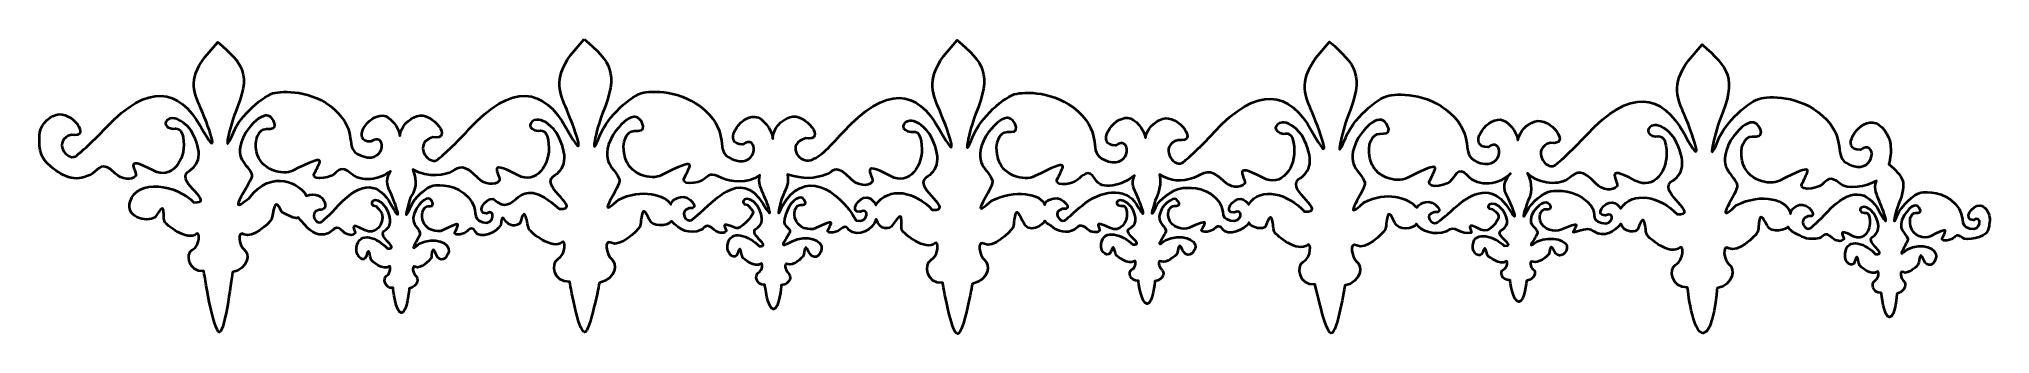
# Model space of a CAD drawing. Header units: centimetres. Extents: x -10 to 8.5, y 10.3 to 13.1.
import ezdxf

# ---------------------------------------------------------------- set-up
doc = ezdxf.new("R2010")
doc.units = ezdxf.units.CM
doc.header["$MEASUREMENT"] = 0
doc.layers.add('Layer 1', color=7, linetype='Continuous')

msp = doc.modelspace()

# ---------------------------------------------------------------- linework, layer by layer
at = {"layer": 'Layer 1', "color": 58, "lineweight": 40}
for points, knots in [([(-4.81832, 13.11992), (-4.81832, 13.11992), (-4.94731, 12.96778), (-4.94731, 12.96778), (-4.94731, 12.96778), (-5.11754, 12.73907), (-5.04335, 12.59422), (-4.98451, 12.45433), (-4.98451, 12.45433), (-4.88385, 12.2142), (-4.78878, 11.9134), (-4.98865, 12.27739), (-4.98865, 12.27739), (-5.19743, 12.65761), (-5.50112, 12.71235), (-5.9089, 12.26664), (-5.9089, 12.26664), (-6.05555, 12.10635), (-6.19395, 11.98658), (-6.21317, 11.97559), (-6.21317, 11.97559), (-6.29837, 11.92689), (-6.43872, 12.13747), (-6.25121, 12.1914), (-6.25121, 12.1914), (-6.04645, 12.15623), (-6.25113, 12.44088), (-6.40086, 12.39149), (-6.40086, 12.39149), (-6.48324, 12.36431), (-6.54931, 12.29297), (-6.56209, 12.20545), (-6.56209, 12.20545), (-6.57136, 12.28581), (-6.65114, 12.38906), (-6.72332, 12.39562), (-6.72332, 12.39562), (-6.86771, 12.40875), (-7.02517, 12.1466), (-6.83742, 12.15005), (-6.83742, 12.15005), (-6.68581, 12.25406), (-6.69167, 11.94444), (-6.9044, 12.00784), (-6.9044, 12.00784), (-7.11255, 12.06988), (-6.94504, 12.20662), (-7.14335, 12.41712), (-7.14335, 12.41712), (-7.34464, 12.63078), (-7.63092, 12.63086), (-7.74031, 12.61225), (-7.74031, 12.61225), (-7.85055, 12.59349), (-8.07596, 12.39218), (-8.13719, 12.23604), (-8.13719, 12.23604), (-8.25026, 11.96045), (-8.16693, 12.30388), (-8.12065, 12.4196), (-8.12065, 12.4196), (-7.96096, 12.79568), (-8.04437, 12.88474), (-8.28436, 13.09015), (-8.28436, 13.09015), (-8.28436, 13.09015), (-8.40839, 12.94711), (-8.40839, 12.94711), (-8.40839, 12.94711), (-8.57289, 12.73128), (-8.50162, 12.59461), (-8.44477, 12.46259), (-8.44477, 12.46259), (-8.34749, 12.23599), (-8.25576, 11.95209), (-8.4489, 12.29558), (-8.4489, 12.29558), (-8.65066, 12.65438), (-8.94369, 12.70627), (-9.33774, 12.28565), (-9.33774, 12.28565), (-9.47945, 12.13439), (-9.61268, 12.02069), (-9.63126, 12.01032), (-9.63126, 12.01032), (-9.71358, 11.96436), (-9.84966, 12.16366), (-9.66846, 12.21455), (-9.66846, 12.21455), (-9.4706, 12.18136), (-9.66847, 12.44968), (-9.81316, 12.40306), (-9.81316, 12.40306), (-9.90025, 12.375), (-9.96842, 12.29794), (-9.97108, 12.20462), (-9.97108, 12.20462), (-9.97534, 12.05559), (-9.96163, 12.00155), (-9.86442, 11.91524), (-9.86442, 11.91524), (-9.7358, 11.80103), (-9.60807, 11.76455), (-9.47085, 11.84744), (-9.47085, 11.84744), (-9.41039, 11.88397), (-9.3845, 11.97902), (-9.25423, 11.84909), (-9.25423, 11.84909), (-9.19359, 11.78861), (-9.09973, 11.78123), (-9.06158, 11.82429), (-9.06158, 11.82429), (-9.03333, 11.85617), (-9.20605, 12.0411), (-8.89208, 11.87555), (-8.89208, 11.87555), (-8.72456, 11.78722), (-8.58906, 11.96603), (-8.60848, 12.15502), (-8.60848, 12.15502), (-8.61841, 12.25176), (-8.6446, 12.2825), (-8.70522, 12.27077), (-8.70522, 12.27077), (-8.87154, 12.2841), (-8.72383, 12.4999), (-8.53654, 12.25341), (-8.53654, 12.25341), (-8.41952, 12.04073), (-8.45394, 11.92838), (-8.5721, 11.86149), (-8.5721, 11.86149), (-8.67674, 11.76052), (-8.29251, 11.56805), (-8.51257, 11.57541), (-8.51257, 11.57541), (-8.66714, 11.74326), (-9.05052, 11.80199), (-9.11465, 11.58458), (-9.11465, 11.58458), (-9.16554, 11.41209), (-8.90882, 11.38097), (-8.87058, 11.44395), (-8.87058, 11.44395), (-8.76379, 11.61983), (-8.81161, 11.4296), (-8.78542, 11.38772), (-8.78542, 11.38772), (-8.77302, 11.3679), (-8.57769, 11.19979), (-8.48445, 11.27858), (-8.48445, 11.27858), (-8.45402, 11.3043), (-8.44481, 11.17106), (-8.5258, 11.12562), (-8.5258, 11.12562), (-8.59053, 11.0893), (-8.56575, 10.91435), (-8.41665, 10.92388), (-8.41665, 10.92388), (-8.41665, 10.92388), (-8.327, 10.34657), (-8.2679, 10.34733), (-8.2679, 10.34733), (-8.21689, 10.34799), (-8.14546, 10.91561), (-8.14546, 10.91561), (-8.14546, 10.91561), (-7.99238, 10.94753), (-7.9772, 11.08911), (-8.03797, 11.13141), (-8.03797, 11.13141), (-8.08208, 11.16211), (-8.10756, 11.31417), (-8.03549, 11.27197), (-8.03549, 11.27197), (-7.96129, 11.22852), (-7.7968, 11.3762), (-7.77669, 11.41584), (-7.77669, 11.41584), (-7.75659, 11.45547), (-7.75651, 11.66828), (-7.67913, 11.48198), (-7.67913, 11.48198), (-7.41335, 11.34063), (-7.61964, 11.53709), (-7.43687, 11.33481), (-7.43687, 11.33481), (-7.36488, 11.26926), (-7.29373, 11.24838), (-7.21693, 11.29595), (-7.21693, 11.29595), (-7.18309, 11.31691), (-7.16831, 11.37134), (-7.09539, 11.29677), (-7.09539, 11.29677), (-7.06145, 11.26207), (-7.00843, 11.25718), (-6.98708, 11.28189), (-6.98708, 11.28189), (-6.97127, 11.30019), (-7.06855, 11.40667), (-6.89282, 11.31166), (-6.89282, 11.31166), (-6.79906, 11.26096), (-6.7001, 11.36849), (-6.73407, 11.47206), (-6.73407, 11.47206), (-6.73963, 11.48902), (-6.78433, 11.54088), (-6.78781, 11.53821), (-6.78781, 11.53821), (-6.88091, 11.54586), (-6.79838, 11.66975), (-6.69356, 11.52828), (-6.69356, 11.52828), (-6.62805, 11.40623), (-6.64727, 11.34177), (-6.7134, 11.30339), (-6.7134, 11.30339), (-6.77197, 11.24544), (-6.55716, 11.13545), (-6.68033, 11.13968), (-6.68033, 11.13968), (-6.76685, 11.23601), (-6.95138, 11.31616), (-6.97137, 11.14712), (-6.97137, 11.14712), (-6.98349, 11.04466), (-6.895, 11.00883), (-6.88042, 11.06361), (-6.88042, 11.06361), (-6.85009, 11.17753), (-6.84795, 11.05622), (-6.83329, 11.03219), (-6.83329, 11.03219), (-6.82635, 11.02081), (-6.7168, 10.92413), (-6.66462, 10.96935), (-6.66462, 10.96935), (-6.64758, 10.98411), (-6.64244, 10.90778), (-6.68777, 10.88171), (-6.68777, 10.88171), (-6.724, 10.86087), (-6.71003, 10.76049), (-6.62658, 10.76595), (-6.62658, 10.76595), (-6.62658, 10.76595), (-6.60131, 10.52864), (-6.54555, 10.53031), (-6.54555, 10.53031), (-6.49197, 10.53192), (-6.47445, 10.76099), (-6.47445, 10.76099), (-6.47445, 10.76099), (-6.38877, 10.77931), (-6.38008, 10.86074), (-6.41409, 10.88502), (-6.41409, 10.88502), (-6.43878, 10.90264), (-6.4536, 10.98943), (-6.41326, 10.96522), (-6.41326, 10.96522), (-6.37173, 10.94028), (-6.27899, 11.02516), (-6.26774, 11.0479), (-6.26774, 11.0479), (-6.25649, 11.07064), (-6.26227, 11.18955), (-6.21896, 11.08263), (-6.21896, 11.08263), (-6.18559, 11.00024), (-6.11357, 11.03369), (-6.0999, 11.11157), (-6.0999, 11.11157), (-6.0856, 11.193), (-6.23642, 11.25862), (-6.37688, 11.18515), (-6.37688, 11.18515), (-6.50801, 11.06596), (-6.36263, 11.25511), (-6.37192, 11.28933), (-6.37192, 11.28933), (-6.3886, 11.35076), (-6.4828, 11.37213), (-6.40582, 11.51671), (-6.40582, 11.51671), (-6.3408, 11.6128), (-6.2747, 11.64653), (-6.24955, 11.56301), (-6.24955, 11.56301), (-6.24955, 11.53885), (-6.26611, 11.53821), (-6.2942, 11.53821), (-6.2942, 11.53821), (-6.33652, 11.53821), (-6.36122, 11.48089), (-6.34712, 11.41418), (-6.34712, 11.41418), (-6.32511, 11.3101), (-6.20607, 11.28588), (-6.15612, 11.31166), (-6.15612, 11.31166), (-5.96438, 11.41059), (-6.01215, 11.36103), (-6.03375, 11.31), (-6.03375, 11.31), (-6.07738, 11.25365), (-5.96875, 11.26684), (-5.93701, 11.29264), (-5.93701, 11.29264), (-5.91435, 11.31107), (-5.88029, 11.35759), (-5.84772, 11.29677), (-5.84772, 11.29677), (-5.80536, 11.2177), (-5.63838, 11.29529), (-5.60711, 11.36292), (-5.60711, 11.36292), (-5.58683, 11.54032), (-5.5759, 11.28993), (-5.42604, 11.37449), (-5.42604, 11.37449), (-5.36996, 11.58484), (-5.36467, 11.36016), (-5.33757, 11.31579), (-5.33757, 11.31579), (-5.32473, 11.29478), (-5.12233, 11.11653), (-5.02585, 11.20004), (-5.02585, 11.20004), (-4.99436, 11.22729), (-4.98504, 11.08613), (-5.06885, 11.03798), (-5.06885, 11.03798), (-5.13584, 10.99949), (-5.10986, 10.81374), (-4.95557, 10.82383), (-4.95557, 10.82383), (-4.95557, 10.82383), (-4.87523, 10.35101), (-4.81501, 10.34758), (-4.81501, 10.34758), (-4.76487, 10.34472), (-4.67528, 10.81474), (-4.67528, 10.81474), (-4.67528, 10.81474), (-4.51687, 10.84856), (-4.50077, 10.99894), (-4.56366, 11.04377), (-4.56366, 11.04377), (-4.60931, 11.0763), (-4.63576, 11.23731), (-4.56118, 11.19259), (-4.56118, 11.19259), (-4.48439, 11.14656), (-4.31409, 11.30273), (-4.29329, 11.34473), (-4.29329, 11.34473), (-4.27249, 11.38673), (-4.28649, 11.60494), (-4.20234, 11.40922), (-4.20234, 11.40922), (-4.17467, 11.34486), (-4.04185, 11.34239), (-3.9915, 11.39682), (-3.9915, 11.39682), (-3.91912, 11.31564), (-3.82039, 11.26768), (-3.71286, 11.31414), (-3.71286, 11.31414), (-3.67831, 11.33464), (-3.66245, 11.38789), (-3.58801, 11.31496), (-3.58801, 11.31496), (-3.55336, 11.28102), (-3.49984, 11.27674), (-3.47804, 11.30091), (-3.47804, 11.30091), (-3.4619, 11.3188), (-3.56505, 11.41385), (-3.3813, 11.32985), (-3.3813, 11.32985), (-3.35447, 11.31758), (-3.22142, 11.43299), (-3.22007, 11.48694), (-3.22007, 11.48694), (-3.21992, 11.49318), (-3.27158, 11.54941), (-3.27464, 11.55143), (-3.27464, 11.55143), (-3.36968, 11.55892), (-3.28575, 11.67987), (-3.17873, 11.54151), (-3.17873, 11.54151), (-3.11186, 11.42213), (-3.13106, 11.35995), (-3.19858, 11.3224), (-3.19858, 11.3224), (-3.25837, 11.26573), (-3.03894, 11.15704), (-3.16468, 11.16117), (-3.16468, 11.16117), (-3.253, 11.25539), (-3.44192, 11.33395), (-3.46233, 11.16862), (-3.46233, 11.16862), (-3.4747, 11.06841), (-3.38462, 11.03401), (-3.36973, 11.08759), (-3.36973, 11.08759), (-3.33876, 11.19901), (-3.33591, 11.07967), (-3.32095, 11.05617), (-3.32095, 11.05617), (-3.31386, 11.04504), (-3.20224, 10.95075), (-3.14897, 10.99498), (-3.14897, 10.99498), (-3.13158, 11.00942), (-3.12584, 10.9345), (-3.17212, 10.90899), (-3.17212, 10.90899), (-3.2091, 10.88861), (-3.1953, 10.79037), (-3.11011, 10.79572), (-3.11011, 10.79572), (-3.11011, 10.79572), (-3.08435, 10.5634), (-3.02742, 10.56504), (-3.02742, 10.56504), (-2.97272, 10.56661), (-2.95466, 10.79076), (-2.95466, 10.79076), (-2.95466, 10.79076), (-2.86719, 10.80867), (-2.85014, 10.87708), (-2.89348, 10.9123), (-2.89348, 10.9123), (-2.91717, 10.93156), (-2.933, 11.01453), (-2.89182, 10.99085), (-2.89182, 10.99085), (-2.84943, 10.96646), (-2.75531, 11.04963), (-2.74382, 11.07188), (-2.74382, 11.07188), (-2.73234, 11.09412), (-2.73843, 11.21035), (-2.69421, 11.10578), (-2.69421, 11.10578), (-2.66014, 11.0252), (-2.58663, 11.05772), (-2.57267, 11.13389), (-2.57267, 11.13389), (-2.55807, 11.21353), (-2.71205, 11.2785), (-2.85544, 11.20665), (-2.85544, 11.20665), (-3.03811, 11.10442), (-2.85409, 11.27278), (-2.87363, 11.31331), (-2.87363, 11.31331), (-2.89957, 11.36708), (-2.97445, 11.32621), (-2.88438, 11.53076), (-2.88438, 11.53076), (-2.81801, 11.62475), (-2.7513, 11.6571), (-2.72563, 11.57541), (-2.72563, 11.57541), (-2.72563, 11.55178), (-2.74243, 11.55143), (-2.77111, 11.55143), (-2.77111, 11.55143), (-2.81431, 11.55143), (-2.83925, 11.49514), (-2.82485, 11.42989), (-2.82485, 11.42989), (-2.80239, 11.32809), (-2.68071, 11.30464), (-2.62972, 11.32985), (-2.62972, 11.32985), (-2.43397, 11.42661), (-2.48282, 11.3781), (-2.50487, 11.32819), (-2.50487, 11.32819), (-2.54941, 11.27308), (-2.43806, 11.28559), (-2.40565, 11.31083), (-2.40565, 11.31083), (-2.38251, 11.32885), (-2.34796, 11.37445), (-2.3147, 11.31496), (-2.3147, 11.31496), (-2.22721, 11.24046), (-2.08736, 11.31459), (-2.05756, 11.41584), (-2.05756, 11.41584), (-2.02478, 11.30906), (-1.93145, 11.31315), (-1.89798, 11.36457), (-1.89798, 11.36457), (-1.77925, 11.54704), (-1.83662, 11.35024), (-1.80951, 11.30587), (-1.80951, 11.30587), (-1.79668, 11.28486), (-1.59428, 11.10661), (-1.4978, 11.19011), (-1.4978, 11.19011), (-1.46631, 11.21737), (-1.45699, 11.0762), (-1.5408, 11.02806), (-1.5408, 11.02806), (-1.60778, 10.98957), (-1.58181, 10.80381), (-1.42752, 10.81391), (-1.42752, 10.81391), (-1.42752, 10.81391), (-1.3467, 10.33071), (-1.28696, 10.33187), (-1.28696, 10.33187), (-1.22975, 10.33298), (-1.14723, 10.80481), (-1.14723, 10.80481), (-1.14723, 10.80481), (-0.98881, 10.83864), (-0.97272, 10.98902), (-1.03561, 11.03384), (-1.03561, 11.03384), (-1.08126, 11.06638), (-1.10771, 11.22739), (-1.03313, 11.18267), (-1.03313, 11.18267), (-0.95634, 11.13663), (-0.78604, 11.29281), (-0.76524, 11.33481), (-0.76524, 11.33481), (-0.74443, 11.3768), (-0.75436, 11.59672), (-0.67429, 11.3993), (-0.67429, 11.3993), (-0.61672, 11.25737), (-0.4743, 11.36573), (-0.46096, 11.40013), (-0.46096, 11.40013), (-0.45324, 11.37425), (-0.43715, 11.38054), (-0.40639, 11.35548), (-0.40639, 11.35548), (-0.33267, 11.29539), (-0.25931, 11.27548), (-0.18067, 11.3191), (-0.18067, 11.3191), (-0.14602, 11.33832), (-0.13049, 11.38829), (-0.05582, 11.31992), (-0.05582, 11.31992), (-0.02107, 11.2881), (0.03228, 11.28404), (0.05415, 11.3067), (0.05415, 11.3067), (0.07033, 11.32347), (-0.02824, 11.42109), (0.15171, 11.33398), (0.15171, 11.33398), (0.24773, 11.2875), (0.3249, 11.38172), (0.31377, 11.48115), (0.31377, 11.48115), (0.30807, 11.53206), (0.29311, 11.54769), (0.25837, 11.54151), (0.25837, 11.54151), (0.16304, 11.54853), (0.24777, 11.66294), (0.35511, 11.53324), (0.35511, 11.53324), (0.42218, 11.42134), (0.40216, 11.36173), (0.33444, 11.32654), (0.33444, 11.32654), (0.27446, 11.27341), (0.49529, 11.17218), (0.36917, 11.17606), (0.36917, 11.17606), (0.28057, 11.26437), (0.09115, 11.33765), (0.07068, 11.18267), (0.07068, 11.18267), (0.05827, 11.08874), (0.14835, 11.05638), (0.16329, 11.1066), (0.16329, 11.1066), (0.19435, 11.21105), (0.19705, 11.0997), (0.21207, 11.07767), (0.21207, 11.07767), (0.21918, 11.06723), (0.33144, 10.97833), (0.38487, 11.01979), (0.38487, 11.01979), (0.40232, 11.03332), (0.40731, 10.96349), (0.3609, 10.93959), (0.3609, 10.93959), (0.3238, 10.92048), (0.33828, 10.82791), (0.42374, 10.83293), (0.42374, 10.83293), (0.42374, 10.83293), (0.44932, 10.61559), (0.50642, 10.61712), (0.50642, 10.61712), (0.56129, 10.6186), (0.57918, 10.82879), (0.57918, 10.82879), (0.57918, 10.82879), (0.66691, 10.84559), (0.67602, 10.92064), (0.64119, 10.94289), (0.64119, 10.94289), (0.61591, 10.95905), (0.60071, 11.03868), (0.64202, 11.01648), (0.64202, 11.01648), (0.68455, 10.99362), (0.77932, 11.07087), (0.79085, 11.09172), (0.79085, 11.09172), (0.80237, 11.11257), (0.79693, 11.22199), (0.84128, 11.12397), (0.84128, 11.12397), (0.87546, 11.04843), (0.94882, 11.07903), (0.96282, 11.15043), (0.96282, 11.15043), (0.97747, 11.22508), (0.82306, 11.28558), (0.67922, 11.21823), (0.67922, 11.21823), (0.54495, 11.10895), (0.6937, 11.28193), (0.68418, 11.31331), (0.68418, 11.31331), (0.66711, 11.36963), (0.57064, 11.38994), (0.64946, 11.5225), (0.64946, 11.5225), (0.71604, 11.6106), (0.78329, 11.64041), (0.80904, 11.56384), (0.80904, 11.56384), (0.80904, 11.54169), (0.79233, 11.54151), (0.76356, 11.54151), (0.76356, 11.54151), (0.72023, 11.54151), (0.69537, 11.48857), (0.70982, 11.42741), (0.70982, 11.42741), (0.73235, 11.33198), (0.8538, 11.31035), (0.90495, 11.33398), (0.90495, 11.33398), (1.10129, 11.42469), (1.05357, 11.37911), (1.03145, 11.33233), (1.03145, 11.33233), (0.98677, 11.28066), (1.09734, 11.29296), (1.12984, 11.31662), (1.12984, 11.31662), (1.15305, 11.33351), (1.18826, 11.37568), (1.22162, 11.31992), (1.22162, 11.31992), (1.26499, 11.24743), (1.43516, 11.3191), (1.46719, 11.38111), (1.46719, 11.38111), (1.46783, 11.38236), (1.46822, 11.3839), (1.46884, 11.38524), (1.46884, 11.38524), (1.49009, 11.32678), (1.61289, 11.31639), (1.62511, 11.34804), (1.62511, 11.34804), (1.70354, 11.55111), (1.68647, 11.3337), (1.71358, 11.28933), (1.71358, 11.28933), (1.72641, 11.26833), (1.92798, 11.09008), (2.02446, 11.17358), (2.02446, 11.17358), (2.05596, 11.20083), (2.06528, 11.05967), (1.98147, 11.01152), (1.98147, 11.01152), (1.91448, 10.97303), (1.94046, 10.78728), (2.09474, 10.79737), (2.09474, 10.79737), (2.09475, 10.79737), (2.19409, 10.33965), (2.2444, 10.33811), (2.2444, 10.33811), (2.30697, 10.33619), (2.37504, 10.78828), (2.37504, 10.78828), (2.37504, 10.78828), (2.53345, 10.8221), (2.54955, 10.97249), (2.48666, 11.01731), (2.48666, 11.01731), (2.44101, 11.04984), (2.41456, 11.21085), (2.48914, 11.16614), (2.48914, 11.16614), (2.56593, 11.1201), (2.73623, 11.27627), (2.75703, 11.31827), (2.75703, 11.31827), (2.77783, 11.36027), (2.76193, 11.57766), (2.84798, 11.38276), (2.84798, 11.38276), (2.8806, 11.30888), (3.02286, 11.31734), (3.05469, 11.37367), (3.05469, 11.37367), (3.09078, 11.29618), (3.23056, 11.26008), (3.33498, 11.30008), (3.33498, 11.30008), (3.41774, 11.3764), (3.47504, 11.25494), (3.5698, 11.28851), (3.5698, 11.28851), (3.58596, 11.30442), (3.49337, 11.4097), (3.66654, 11.31414), (3.66654, 11.31414), (3.73083, 11.27865), (3.84137, 11.39805), (3.82859, 11.45387), (3.82859, 11.45387), (3.82327, 11.47712), (3.77918, 11.50325), (3.7732, 11.51175), (3.7732, 11.51175), (3.678, 11.5184), (3.76275, 11.62571), (3.86993, 11.50265), (3.86993, 11.50265), (3.93691, 11.39648), (3.91688, 11.34091), (3.84926, 11.30752), (3.84926, 11.30752), (3.78938, 11.25711), (4.00993, 11.16081), (3.88399, 11.16448), (3.88399, 11.16448), (3.79552, 11.24828), (3.60595, 11.31814), (3.58551, 11.1711), (3.58551, 11.1711), (3.57312, 11.08197), (3.6632, 11.05068), (3.67811, 11.09834), (3.67811, 11.09834), (3.70912, 11.19743), (3.71273, 11.09195), (3.72772, 11.07105), (3.72772, 11.07105), (3.73482, 11.06115), (3.84634, 10.97714), (3.8997, 11.01648), (3.8997, 11.01648), (3.91712, 11.02932), (3.92207, 10.9631), (3.87572, 10.94041), (3.87572, 10.94041), (3.83867, 10.92228), (3.85323, 10.83478), (3.93856, 10.83954), (3.93856, 10.83954), (3.93856, 10.83954), (3.96423, 10.63303), (4.02124, 10.63449), (4.02124, 10.63449), (4.07604, 10.63589), (4.094, 10.83458), (4.094, 10.83458), (4.094, 10.83458), (4.18161, 10.85051), (4.18997, 10.92178), (4.15519, 10.94289), (4.15519, 10.94289), (4.12994, 10.95822), (4.11559, 11.03424), (4.15684, 11.01317), (4.15684, 11.01317), (4.19931, 10.99148), (4.29334, 11.0645), (4.30484, 11.08428), (4.30484, 11.08428), (4.31635, 11.10406), (4.31099, 11.20788), (4.35528, 11.11487), (4.35528, 11.11487), (4.3894, 11.0432), (4.46284, 11.07276), (4.47682, 11.1405), (4.47682, 11.1405), (4.49144, 11.21134), (4.33684, 11.2689), (4.19322, 11.205), (4.19322, 11.205), (4.05914, 11.10131), (4.20768, 11.26452), (4.19818, 11.29429), (4.19818, 11.29429), (4.18113, 11.34773), (4.08558, 11.36697), (4.16428, 11.49273), (4.16428, 11.49273), (4.23076, 11.57632), (4.29815, 11.60507), (4.32386, 11.53242), (4.32386, 11.53242), (4.32386, 11.5114), (4.30628, 11.51175), (4.27756, 11.51175), (4.27756, 11.51175), (4.23429, 11.51175), (4.21022, 11.46146), (4.22464, 11.40343), (4.22464, 11.40343), (4.24714, 11.31289), (4.36787, 11.29172), (4.41894, 11.31414), (4.41894, 11.31414), (4.615, 11.4002), (4.56671, 11.35687), (4.54462, 11.31248), (4.54462, 11.31248), (4.49016, 11.24643), (4.67537, 11.36474), (4.73479, 11.30091), (4.73479, 11.30091), (4.82378, 11.23313), (4.92782, 11.30047), (4.98697, 11.37284), (4.98697, 11.37284), (5.01618, 11.28295), (5.13426, 11.28741), (5.14737, 11.3224), (5.14737, 11.3224), (5.22377, 11.52625), (5.20874, 11.30807), (5.23585, 11.2637), (5.23585, 11.2637), (5.24868, 11.24269), (5.45025, 11.06444), (5.54673, 11.14795), (5.54673, 11.14795), (5.57822, 11.1752), (5.58754, 11.03404), (5.50374, 10.98589), (5.50374, 10.98589), (5.43675, 10.9474), (5.46272, 10.76165), (5.61701, 10.77174), (5.61701, 10.77174), (5.61701, 10.77174), (5.66357, 10.33374), (5.76667, 10.33683), (5.76667, 10.33683), (5.86574, 10.3398), (5.8973, 10.76265), (5.8973, 10.76265), (5.8973, 10.76265), (6.05572, 10.79647), (6.07181, 10.94685), (6.00892, 10.99168), (6.00892, 10.99168), (5.96328, 11.02421), (5.93682, 11.18522), (6.0114, 11.1405), (6.0114, 11.1405), (6.08819, 11.09447), (6.25849, 11.25064), (6.2793, 11.29264), (6.2793, 11.29264), (6.3001, 11.33464), (6.27478, 11.54759), (6.37025, 11.35713), (6.37025, 11.35713), (6.41423, 11.26939), (6.5585, 11.3215), (6.56906, 11.34401), (6.56906, 11.34401), (6.5738, 11.32337), (6.60699, 11.29658), (6.65618, 11.27204), (6.65618, 11.27204), (6.71684, 11.24178), (6.75972, 11.2146), (6.86634, 11.23807), (6.86634, 11.23807), (6.90464, 11.2465), (6.91422, 11.31186), (6.98623, 11.2389), (6.98623, 11.2389), (7.01975, 11.20493), (7.0718, 11.20066), (7.09289, 11.22484), (7.09289, 11.22484), (7.1085, 11.24274), (7.01276, 11.34675), (7.18632, 11.25378), (7.18632, 11.25378), (7.27892, 11.20417), (7.35332, 11.30474), (7.34259, 11.41087), (7.34259, 11.41087), (7.3371, 11.4652), (7.32318, 11.48278), (7.28967, 11.47619), (7.28967, 11.47619), (7.19773, 11.48368), (7.27958, 11.6047), (7.3831, 11.46627), (7.3831, 11.46627), (7.44779, 11.34684), (7.42775, 11.2839), (7.36243, 11.24634), (7.36243, 11.24634), (7.30459, 11.18963), (7.51798, 11.08097), (7.39633, 11.08511), (7.39633, 11.08511), (7.31089, 11.17937), (7.12752, 11.25796), (7.10777, 11.09255), (7.10777, 11.09255), (7.09581, 10.99229), (7.18349, 10.95792), (7.1979, 11.01152), (7.1979, 11.01152), (7.22785, 11.12299), (7.23054, 11.00361), (7.24502, 10.9801), (7.24502, 10.9801), (7.25188, 10.96897), (7.35968, 10.87466), (7.41122, 10.91892), (7.41122, 10.91892), (7.42804, 10.93336), (7.43283, 10.85844), (7.38807, 10.83293), (7.38807, 10.83293), (7.35228, 10.81253), (7.36684, 10.7143), (7.44925, 10.71965), (7.44925, 10.71965), (7.44925, 10.71965), (7.47356, 10.48733), (7.52862, 10.48897), (7.52862, 10.48897), (7.58155, 10.49054), (7.5989, 10.71469), (7.5989, 10.71469), (7.5989, 10.71469), (7.68352, 10.73262), (7.69203, 10.81248), (7.65844, 10.83623), (7.65844, 10.83623), (7.63405, 10.85348), (7.61942, 10.93848), (7.65926, 10.91478), (7.65926, 10.91478), (7.70028, 10.89038), (7.79202, 10.97355), (7.80313, 10.99581), (7.80313, 10.99581), (7.81424, 11.01806), (7.80831, 11.13433), (7.85109, 11.02971), (7.85109, 11.02971), (7.88405, 10.94909), (7.95499, 10.98245), (7.96849, 11.05865), (7.96849, 11.05865), (7.98262, 11.13833), (7.83354, 11.20247), (7.69482, 11.13058), (7.69482, 11.13058), (7.56531, 11.01395), (7.70895, 11.19797), (7.69978, 11.23145), (7.69978, 11.23145), (7.68331, 11.29156), (7.59068, 11.31322), (7.6667, 11.4547), (7.6667, 11.4547), (7.73092, 11.54873), (7.79566, 11.58107), (7.82049, 11.49934), (7.82049, 11.49934), (7.82049, 11.4757), (7.80442, 11.47619), (7.77667, 11.47619), (7.77667, 11.47619), (7.73488, 11.47619), (7.71148, 11.4191), (7.72541, 11.35382), (7.72541, 11.35382), (7.74714, 11.25197), (7.86377, 11.22856), (7.9131, 11.25378), (7.9131, 11.25378), (8.10247, 11.35059), (8.05598, 11.30205), (8.03464, 11.25212), (8.03464, 11.25212), (7.99155, 11.19698), (8.09838, 11.21034), (8.12973, 11.23559), (8.12973, 11.23559), (8.15211, 11.25362), (8.16665, 11.28272), (8.2182, 11.2389), (8.2182, 11.2389), (8.25191, 11.21023), (8.42461, 11.23803), (8.45549, 11.30421), (8.45549, 11.30421), (8.47002, 11.33534), (8.47801, 11.39448), (8.47451, 11.43651), (8.47451, 11.43651), (8.47073, 11.48195), (8.42583, 11.54272), (8.38521, 11.54647), (8.38521, 11.54647), (8.3054, 11.55385), (8.21776, 11.40646), (8.32155, 11.40839), (8.32155, 11.40839), (8.40536, 11.4668), (8.40276, 11.29259), (8.28517, 11.32819), (8.28517, 11.32819), (8.17011, 11.36303), (8.2625, 11.43984), (8.15288, 11.55805), (8.15288, 11.55805), (8.04161, 11.67804), (7.88345, 11.67847), (7.82297, 11.66802), (7.82297, 11.66802), (7.76204, 11.65748), (7.63771, 11.54403), (7.60387, 11.45635), (7.60387, 11.45635), (7.54136, 11.30158), (7.58738, 11.49472), (7.61296, 11.5597), (7.61296, 11.5597), (7.70123, 11.7709), (7.65467, 11.82138), (7.52201, 11.93673), (7.52201, 11.93673), (7.52201, 11.93673), (7.52692, 11.956), (7.52692, 11.956), (7.52692, 11.956), (7.54092, 12.01494), (7.54159, 12.06838), (7.53689, 12.12525), (7.53689, 12.12525), (7.52982, 12.211), (7.44508, 12.32487), (7.36905, 12.33196), (7.36905, 12.33196), (7.21963, 12.34587), (7.05652, 12.06785), (7.25081, 12.07151), (7.25081, 12.07151), (7.40771, 12.18172), (7.40232, 11.85384), (7.18219, 11.92102), (7.18219, 11.92102), (6.96678, 11.98676), (7.14019, 12.13122), (6.93497, 12.35428), (6.93497, 12.35428), (6.72666, 12.5807), (6.42971, 12.58071), (6.3165, 12.56099), (6.3165, 12.56099), (6.20243, 12.54111), (5.96976, 12.32791), (5.9064, 12.16246), (5.9064, 12.16246), (5.78939, 11.87041), (5.87587, 12.23414), (5.92376, 12.35676), (5.92376, 12.35676), (6.08901, 12.75529), (6.00262, 12.85015), (5.75426, 13.06783), (5.75426, 13.06783), (5.75426, 13.06783), (5.62528, 12.91569), (5.62528, 12.91569), (5.62528, 12.91569), (5.45505, 12.68698), (5.52924, 12.54213), (5.58807, 12.40224), (5.58807, 12.40224), (5.68873, 12.16211), (5.78381, 11.86131), (5.58394, 12.2253), (5.58394, 12.2253), (5.37515, 12.60552), (5.07146, 12.66026), (4.66368, 12.21455), (4.66368, 12.21455), (4.51703, 12.05426), (4.37863, 11.93449), (4.35941, 11.92351), (4.35941, 11.92351), (4.27422, 11.8748), (4.13469, 12.08538), (4.32221, 12.13931), (4.32221, 12.13931), (4.52696, 12.10414), (4.32228, 12.38879), (4.17255, 12.3394), (4.17255, 12.3394), (4.09369, 12.31338), (4.02961, 12.24732), (4.01297, 12.16494), (4.01297, 12.16494), (3.99872, 12.24862), (3.91879, 12.35088), (3.84678, 12.35759), (3.84678, 12.35759), (3.69737, 12.3715), (3.53426, 12.09348), (3.72855, 12.09714), (3.72855, 12.09714), (3.88544, 12.20735), (3.88005, 11.87947), (3.65992, 11.94666), (3.65992, 11.94666), (3.44452, 12.01239), (3.61792, 12.15685), (3.4127, 12.37991), (3.4127, 12.37991), (3.2044, 12.60633), (2.90745, 12.60634), (2.79424, 12.58662), (2.79424, 12.58662), (2.68016, 12.56674), (2.44749, 12.35354), (2.38413, 12.18809), (2.38413, 12.18809), (2.26712, 11.89604), (2.3536, 12.25977), (2.4015, 12.38239), (2.4015, 12.38239), (2.56675, 12.78092), (2.48035, 12.87578), (2.232, 13.09346), (2.232, 13.09346), (2.232, 13.09346), (2.10301, 12.94132), (2.10301, 12.94132), (2.10301, 12.94132), (1.93278, 12.71261), (2.00697, 12.56776), (2.06581, 12.42787), (2.06581, 12.42787), (2.16647, 12.18774), (2.26154, 11.88694), (2.06167, 12.25093), (2.06167, 12.25093), (1.85289, 12.63115), (1.54919, 12.6859), (1.14142, 12.24018), (1.14142, 12.24018), (0.99477, 12.07989), (0.85637, 11.96013), (0.83715, 11.94914), (0.83715, 11.94914), (0.75195, 11.90043), (0.61243, 12.11101), (0.79994, 12.16494), (0.79994, 12.16494), (1.0047, 12.12977), (0.80001, 12.41442), (0.65029, 12.36503), (0.65029, 12.36503), (0.56964, 12.33842), (0.50469, 12.26976), (0.48988, 12.18478), (0.48988, 12.18478), (0.47411, 12.26782), (0.39557, 12.36751), (0.32452, 12.37412), (0.32452, 12.37412), (0.1751, 12.38804), (0.01199, 12.11002), (0.20628, 12.11367), (0.20628, 12.11367), (0.36318, 12.22389), (0.35779, 11.89601), (0.13765, 11.96319), (0.13765, 11.96319), (-0.07775, 12.02893), (0.09566, 12.17339), (-0.10957, 12.39645), (-0.10957, 12.39645), (-0.31787, 12.62286), (-0.61482, 12.62288), (-0.72803, 12.60315), (-0.72803, 12.60315), (-0.84211, 12.58328), (-1.07477, 12.37008), (-1.13813, 12.20462), (-1.13813, 12.20462), (-1.25514, 11.91258), (-1.16866, 12.2763), (-1.12077, 12.39893), (-1.12077, 12.39893), (-0.95552, 12.79746), (-1.04191, 12.89232), (-1.29027, 13.11), (-1.29027, 13.11), (-1.29027, 13.11), (-1.41925, 12.95786), (-1.41925, 12.95786), (-1.41925, 12.95786), (-1.58948, 12.72915), (-1.51529, 12.5843), (-1.45646, 12.4444), (-1.45646, 12.4444), (-1.3558, 12.20427), (-1.26072, 11.90348), (-1.46059, 12.26746), (-1.46059, 12.26746), (-1.66938, 12.64768), (-1.9615, 12.68507), (-2.36927, 12.23935), (-2.36927, 12.23935), (-2.51592, 12.07906), (-2.6024, 11.98819), (-2.69339, 11.97146), (-2.69339, 11.97146), (-2.78991, 11.95371), (-2.91066, 12.12755), (-2.72315, 12.18147), (-2.72315, 12.18147), (-2.51839, 12.14631), (-2.72308, 12.43096), (-2.87281, 12.38157), (-2.87281, 12.38157), (-2.96092, 12.3525), (-3.03007, 12.27326), (-3.03569, 12.17734), (-3.03569, 12.17734), (-3.04277, 12.26309), (-3.12751, 12.37696), (-3.20354, 12.38405), (-3.20354, 12.38405), (-3.35296, 12.39796), (-3.51606, 12.11994), (-3.32177, 12.1236), (-3.32177, 12.1236), (-3.16488, 12.23381), (-3.17026, 11.90593), (-3.3904, 11.97311), (-3.3904, 11.97311), (-3.6058, 12.03885), (-3.4324, 12.18331), (-3.63762, 12.40637), (-3.63762, 12.40637), (-3.84593, 12.63279), (-4.14287, 12.6328), (-4.25608, 12.61308), (-4.25608, 12.61308), (-4.37016, 12.5932), (-4.60283, 12.38), (-4.66619, 12.21455), (-4.66619, 12.21455), (-4.7832, 11.9225), (-4.69672, 12.28623), (-4.64882, 12.40885), (-4.64882, 12.40885), (-4.48357, 12.80738), (-4.56997, 12.90224), (-4.81832, 13.11992)], [0, 0, 0, 0, 0.00303951, 0.00303951, 0.00303951, 0.00303951, 0.00607903, 0.00607903, 0.00607903, 0.00607903, 0.00911854, 0.00911854, 0.00911854, 0.00911854, 0.01215805, 0.01215805, 0.01215805, 0.01215805, 0.01519757, 0.01519757, 0.01519757, 0.01519757, 0.01823708, 0.01823708, 0.01823708, 0.01823708, 0.0212766, 0.0212766, 0.0212766, 0.0212766, 0.02431611, 0.02431611, 0.02431611, 0.02431611, 0.02735562, 0.02735562, 0.02735562, 0.02735562, 0.03039514, 0.03039514, 0.03039514, 0.03039514, 0.03343465, 0.03343465, 0.03343465, 0.03343465, 0.03647416, 0.03647416, 0.03647416, 0.03647416, 0.03951368, 0.03951368, 0.03951368, 0.03951368, 0.04255319, 0.04255319, 0.04255319, 0.04255319, 0.04559271, 0.04559271, 0.04559271, 0.04559271, 0.04863222, 0.04863222, 0.04863222, 0.04863222, 0.05167173, 0.05167173, 0.05167173, 0.05167173, 0.05471125, 0.05471125, 0.05471125, 0.05471125, 0.05775076, 0.05775076, 0.05775076, 0.05775076, 0.06079027, 0.06079027, 0.06079027, 0.06079027, 0.06382979, 0.06382979, 0.06382979, 0.06382979, 0.0668693, 0.0668693, 0.0668693, 0.0668693, 0.06990881, 0.06990881, 0.06990881, 0.06990881, 0.07294833, 0.07294833, 0.07294833, 0.07294833, 0.07598784, 0.07598784, 0.07598784, 0.07598784, 0.07902736, 0.07902736, 0.07902736, 0.07902736, 0.08206687, 0.08206687, 0.08206687, 0.08206687, 0.08510638, 0.08510638, 0.08510638, 0.08510638, 0.0881459, 0.0881459, 0.0881459, 0.0881459, 0.09118541, 0.09118541, 0.09118541, 0.09118541, 0.09422492, 0.09422492, 0.09422492, 0.09422492, 0.09726444, 0.09726444, 0.09726444, 0.09726444, 0.10030395, 0.10030395, 0.10030395, 0.10030395, 0.10334347, 0.10334347, 0.10334347, 0.10334347, 0.10638298, 0.10638298, 0.10638298, 0.10638298, 0.10942249, 0.10942249, 0.10942249, 0.10942249, 0.11246201, 0.11246201, 0.11246201, 0.11246201, 0.11550152, 0.11550152, 0.11550152, 0.11550152, 0.11854103, 0.11854103, 0.11854103, 0.11854103, 0.12158055, 0.12158055, 0.12158055, 0.12158055, 0.12462006, 0.12462006, 0.12462006, 0.12462006, 0.12765957, 0.12765957, 0.12765957, 0.12765957, 0.13069909, 0.13069909, 0.13069909, 0.13069909, 0.1337386, 0.1337386, 0.1337386, 0.1337386, 0.13677812, 0.13677812, 0.13677812, 0.13677812, 0.13981763, 0.13981763, 0.13981763, 0.13981763, 0.14285714, 0.14285714, 0.14285714, 0.14285714, 0.14589666, 0.14589666, 0.14589666, 0.14589666, 0.14893617, 0.14893617, 0.14893617, 0.14893617, 0.15197568, 0.15197568, 0.15197568, 0.15197568, 0.1550152, 0.1550152, 0.1550152, 0.1550152, 0.15805471, 0.15805471, 0.15805471, 0.15805471, 0.16109422, 0.16109422, 0.16109422, 0.16109422, 0.16413374, 0.16413374, 0.16413374, 0.16413374, 0.16717325, 0.16717325, 0.16717325, 0.16717325, 0.17021277, 0.17021277, 0.17021277, 0.17021277, 0.17325228, 0.17325228, 0.17325228, 0.17325228, 0.17629179, 0.17629179, 0.17629179, 0.17629179, 0.17933131, 0.17933131, 0.17933131, 0.17933131, 0.18237082, 0.18237082, 0.18237082, 0.18237082, 0.18541033, 0.18541033, 0.18541033, 0.18541033, 0.18844985, 0.18844985, 0.18844985, 0.18844985, 0.19148936, 0.19148936, 0.19148936, 0.19148936, 0.19452888, 0.19452888, 0.19452888, 0.19452888, 0.19756839, 0.19756839, 0.19756839, 0.19756839, 0.2006079, 0.2006079, 0.2006079, 0.2006079, 0.20364742, 0.20364742, 0.20364742, 0.20364742, 0.20668693, 0.20668693, 0.20668693, 0.20668693, 0.20972644, 0.20972644, 0.20972644, 0.20972644, 0.21276596, 0.21276596, 0.21276596, 0.21276596, 0.21580547, 0.21580547, 0.21580547, 0.21580547, 0.21884498, 0.21884498, 0.21884498, 0.21884498, 0.2218845, 0.2218845, 0.2218845, 0.2218845, 0.22492401, 0.22492401, 0.22492401, 0.22492401, 0.22796353, 0.22796353, 0.22796353, 0.22796353, 0.23100304, 0.23100304, 0.23100304, 0.23100304, 0.23404255, 0.23404255, 0.23404255, 0.23404255, 0.23708207, 0.23708207, 0.23708207, 0.23708207, 0.24012158, 0.24012158, 0.24012158, 0.24012158, 0.24316109, 0.24316109, 0.24316109, 0.24316109, 0.24620061, 0.24620061, 0.24620061, 0.24620061, 0.24924012, 0.24924012, 0.24924012, 0.24924012, 0.25227964, 0.25227964, 0.25227964, 0.25227964, 0.25531915, 0.25531915, 0.25531915, 0.25531915, 0.25835866, 0.25835866, 0.25835866, 0.25835866, 0.26139818, 0.26139818, 0.26139818, 0.26139818, 0.26443769, 0.26443769, 0.26443769, 0.26443769, 0.2674772, 0.2674772, 0.2674772, 0.2674772, 0.27051672, 0.27051672, 0.27051672, 0.27051672, 0.27355623, 0.27355623, 0.27355623, 0.27355623, 0.27659574, 0.27659574, 0.27659574, 0.27659574, 0.27963526, 0.27963526, 0.27963526, 0.27963526, 0.28267477, 0.28267477, 0.28267477, 0.28267477, 0.28571429, 0.28571429, 0.28571429, 0.28571429, 0.2887538, 0.2887538, 0.2887538, 0.2887538, 0.29179331, 0.29179331, 0.29179331, 0.29179331, 0.29483283, 0.29483283, 0.29483283, 0.29483283, 0.29787234, 0.29787234, 0.29787234, 0.29787234, 0.30091185, 0.30091185, 0.30091185, 0.30091185, 0.30395137, 0.30395137, 0.30395137, 0.30395137, 0.30699088, 0.30699088, 0.30699088, 0.30699088, 0.3100304, 0.3100304, 0.3100304, 0.3100304, 0.31306991, 0.31306991, 0.31306991, 0.31306991, 0.31610942, 0.31610942, 0.31610942, 0.31610942, 0.31914894, 0.31914894, 0.31914894, 0.31914894, 0.32218845, 0.32218845, 0.32218845, 0.32218845, 0.32522796, 0.32522796, 0.32522796, 0.32522796, 0.32826748, 0.32826748, 0.32826748, 0.32826748, 0.33130699, 0.33130699, 0.33130699, 0.33130699, 0.3343465, 0.3343465, 0.3343465, 0.3343465, 0.33738602, 0.33738602, 0.33738602, 0.33738602, 0.34042553, 0.34042553, 0.34042553, 0.34042553, 0.34346505, 0.34346505, 0.34346505, 0.34346505, 0.34650456, 0.34650456, 0.34650456, 0.34650456, 0.34954407, 0.34954407, 0.34954407, 0.34954407, 0.35258359, 0.35258359, 0.35258359, 0.35258359, 0.3556231, 0.3556231, 0.3556231, 0.3556231, 0.35866261, 0.35866261, 0.35866261, 0.35866261, 0.36170213, 0.36170213, 0.36170213, 0.36170213, 0.36474164, 0.36474164, 0.36474164, 0.36474164, 0.36778116, 0.36778116, 0.36778116, 0.36778116, 0.37082067, 0.37082067, 0.37082067, 0.37082067, 0.37386018, 0.37386018, 0.37386018, 0.37386018, 0.3768997, 0.3768997, 0.3768997, 0.3768997, 0.37993921, 0.37993921, 0.37993921, 0.37993921, 0.38297872, 0.38297872, 0.38297872, 0.38297872, 0.38601824, 0.38601824, 0.38601824, 0.38601824, 0.38905775, 0.38905775, 0.38905775, 0.38905775, 0.39209726, 0.39209726, 0.39209726, 0.39209726, 0.39513678, 0.39513678, 0.39513678, 0.39513678, 0.39817629, 0.39817629, 0.39817629, 0.39817629, 0.40121581, 0.40121581, 0.40121581, 0.40121581, 0.40425532, 0.40425532, 0.40425532, 0.40425532, 0.40729483, 0.40729483, 0.40729483, 0.40729483, 0.41033435, 0.41033435, 0.41033435, 0.41033435, 0.41337386, 0.41337386, 0.41337386, 0.41337386, 0.41641337, 0.41641337, 0.41641337, 0.41641337, 0.41945289, 0.41945289, 0.41945289, 0.41945289, 0.4224924, 0.4224924, 0.4224924, 0.4224924, 0.42553191, 0.42553191, 0.42553191, 0.42553191, 0.42857143, 0.42857143, 0.42857143, 0.42857143, 0.43161094, 0.43161094, 0.43161094, 0.43161094, 0.43465046, 0.43465046, 0.43465046, 0.43465046, 0.43768997, 0.43768997, 0.43768997, 0.43768997, 0.44072948, 0.44072948, 0.44072948, 0.44072948, 0.443769, 0.443769, 0.443769, 0.443769, 0.44680851, 0.44680851, 0.44680851, 0.44680851, 0.44984802, 0.44984802, 0.44984802, 0.44984802, 0.45288754, 0.45288754, 0.45288754, 0.45288754, 0.45592705, 0.45592705, 0.45592705, 0.45592705, 0.45896657, 0.45896657, 0.45896657, 0.45896657, 0.46200608, 0.46200608, 0.46200608, 0.46200608, 0.46504559, 0.46504559, 0.46504559, 0.46504559, 0.46808511, 0.46808511, 0.46808511, 0.46808511, 0.47112462, 0.47112462, 0.47112462, 0.47112462, 0.47416413, 0.47416413, 0.47416413, 0.47416413, 0.47720365, 0.47720365, 0.47720365, 0.47720365, 0.48024316, 0.48024316, 0.48024316, 0.48024316, 0.48328267, 0.48328267, 0.48328267, 0.48328267, 0.48632219, 0.48632219, 0.48632219, 0.48632219, 0.4893617, 0.4893617, 0.4893617, 0.4893617, 0.49240122, 0.49240122, 0.49240122, 0.49240122, 0.49544073, 0.49544073, 0.49544073, 0.49544073, 0.49848024, 0.49848024, 0.49848024, 0.49848024, 0.50151976, 0.50151976, 0.50151976, 0.50151976, 0.50455927, 0.50455927, 0.50455927, 0.50455927, 0.50759878, 0.50759878, 0.50759878, 0.50759878, 0.5106383, 0.5106383, 0.5106383, 0.5106383, 0.51367781, 0.51367781, 0.51367781, 0.51367781, 0.51671733, 0.51671733, 0.51671733, 0.51671733, 0.51975684, 0.51975684, 0.51975684, 0.51975684, 0.52279635, 0.52279635, 0.52279635, 0.52279635, 0.52583587, 0.52583587, 0.52583587, 0.52583587, 0.52887538, 0.52887538, 0.52887538, 0.52887538, 0.53191489, 0.53191489, 0.53191489, 0.53191489, 0.53495441, 0.53495441, 0.53495441, 0.53495441, 0.53799392, 0.53799392, 0.53799392, 0.53799392, 0.54103343, 0.54103343, 0.54103343, 0.54103343, 0.54407295, 0.54407295, 0.54407295, 0.54407295, 0.54711246, 0.54711246, 0.54711246, 0.54711246, 0.55015198, 0.55015198, 0.55015198, 0.55015198, 0.55319149, 0.55319149, 0.55319149, 0.55319149, 0.556231, 0.556231, 0.556231, 0.556231, 0.55927052, 0.55927052, 0.55927052, 0.55927052, 0.56231003, 0.56231003, 0.56231003, 0.56231003, 0.56534954, 0.56534954, 0.56534954, 0.56534954, 0.56838906, 0.56838906, 0.56838906, 0.56838906, 0.57142857, 0.57142857, 0.57142857, 0.57142857, 0.57446809, 0.57446809, 0.57446809, 0.57446809, 0.5775076, 0.5775076, 0.5775076, 0.5775076, 0.58054711, 0.58054711, 0.58054711, 0.58054711, 0.58358663, 0.58358663, 0.58358663, 0.58358663, 0.58662614, 0.58662614, 0.58662614, 0.58662614, 0.58966565, 0.58966565, 0.58966565, 0.58966565, 0.59270517, 0.59270517, 0.59270517, 0.59270517, 0.59574468, 0.59574468, 0.59574468, 0.59574468, 0.59878419, 0.59878419, 0.59878419, 0.59878419, 0.60182371, 0.60182371, 0.60182371, 0.60182371, 0.60486322, 0.60486322, 0.60486322, 0.60486322, 0.60790274, 0.60790274, 0.60790274, 0.60790274, 0.61094225, 0.61094225, 0.61094225, 0.61094225, 0.61398176, 0.61398176, 0.61398176, 0.61398176, 0.61702128, 0.61702128, 0.61702128, 0.61702128, 0.62006079, 0.62006079, 0.62006079, 0.62006079, 0.6231003, 0.6231003, 0.6231003, 0.6231003, 0.62613982, 0.62613982, 0.62613982, 0.62613982, 0.62917933, 0.62917933, 0.62917933, 0.62917933, 0.63221884, 0.63221884, 0.63221884, 0.63221884, 0.63525836, 0.63525836, 0.63525836, 0.63525836, 0.63829787, 0.63829787, 0.63829787, 0.63829787, 0.64133739, 0.64133739, 0.64133739, 0.64133739, 0.6443769, 0.6443769, 0.6443769, 0.6443769, 0.64741641, 0.64741641, 0.64741641, 0.64741641, 0.65045593, 0.65045593, 0.65045593, 0.65045593, 0.65349544, 0.65349544, 0.65349544, 0.65349544, 0.65653495, 0.65653495, 0.65653495, 0.65653495, 0.65957447, 0.65957447, 0.65957447, 0.65957447, 0.66261398, 0.66261398, 0.66261398, 0.66261398, 0.6656535, 0.6656535, 0.6656535, 0.6656535, 0.66869301, 0.66869301, 0.66869301, 0.66869301, 0.67173252, 0.67173252, 0.67173252, 0.67173252, 0.67477204, 0.67477204, 0.67477204, 0.67477204, 0.67781155, 0.67781155, 0.67781155, 0.67781155, 0.68085106, 0.68085106, 0.68085106, 0.68085106, 0.68389058, 0.68389058, 0.68389058, 0.68389058, 0.68693009, 0.68693009, 0.68693009, 0.68693009, 0.6899696, 0.6899696, 0.6899696, 0.6899696, 0.69300912, 0.69300912, 0.69300912, 0.69300912, 0.69604863, 0.69604863, 0.69604863, 0.69604863, 0.69908815, 0.69908815, 0.69908815, 0.69908815, 0.70212766, 0.70212766, 0.70212766, 0.70212766, 0.70516717, 0.70516717, 0.70516717, 0.70516717, 0.70820669, 0.70820669, 0.70820669, 0.70820669, 0.7112462, 0.7112462, 0.7112462, 0.7112462, 0.71428571, 0.71428571, 0.71428571, 0.71428571, 0.71732523, 0.71732523, 0.71732523, 0.71732523, 0.72036474, 0.72036474, 0.72036474, 0.72036474, 0.72340426, 0.72340426, 0.72340426, 0.72340426, 0.72644377, 0.72644377, 0.72644377, 0.72644377, 0.72948328, 0.72948328, 0.72948328, 0.72948328, 0.7325228, 0.7325228, 0.7325228, 0.7325228, 0.73556231, 0.73556231, 0.73556231, 0.73556231, 0.73860182, 0.73860182, 0.73860182, 0.73860182, 0.74164134, 0.74164134, 0.74164134, 0.74164134, 0.74468085, 0.74468085, 0.74468085, 0.74468085, 0.74772036, 0.74772036, 0.74772036, 0.74772036, 0.75075988, 0.75075988, 0.75075988, 0.75075988, 0.75379939, 0.75379939, 0.75379939, 0.75379939, 0.75683891, 0.75683891, 0.75683891, 0.75683891, 0.75987842, 0.75987842, 0.75987842, 0.75987842, 0.76291793, 0.76291793, 0.76291793, 0.76291793, 0.76595745, 0.76595745, 0.76595745, 0.76595745, 0.76899696, 0.76899696, 0.76899696, 0.76899696, 0.77203647, 0.77203647, 0.77203647, 0.77203647, 0.77507599, 0.77507599, 0.77507599, 0.77507599, 0.7781155, 0.7781155, 0.7781155, 0.7781155, 0.78115502, 0.78115502, 0.78115502, 0.78115502, 0.78419453, 0.78419453, 0.78419453, 0.78419453, 0.78723404, 0.78723404, 0.78723404, 0.78723404, 0.79027356, 0.79027356, 0.79027356, 0.79027356, 0.79331307, 0.79331307, 0.79331307, 0.79331307, 0.79635258, 0.79635258, 0.79635258, 0.79635258, 0.7993921, 0.7993921, 0.7993921, 0.7993921, 0.80243161, 0.80243161, 0.80243161, 0.80243161, 0.80547112, 0.80547112, 0.80547112, 0.80547112, 0.80851064, 0.80851064, 0.80851064, 0.80851064, 0.81155015, 0.81155015, 0.81155015, 0.81155015, 0.81458967, 0.81458967, 0.81458967, 0.81458967, 0.81762918, 0.81762918, 0.81762918, 0.81762918, 0.82066869, 0.82066869, 0.82066869, 0.82066869, 0.82370821, 0.82370821, 0.82370821, 0.82370821, 0.82674772, 0.82674772, 0.82674772, 0.82674772, 0.82978723, 0.82978723, 0.82978723, 0.82978723, 0.83282675, 0.83282675, 0.83282675, 0.83282675, 0.83586626, 0.83586626, 0.83586626, 0.83586626, 0.83890578, 0.83890578, 0.83890578, 0.83890578, 0.84194529, 0.84194529, 0.84194529, 0.84194529, 0.8449848, 0.8449848, 0.8449848, 0.8449848, 0.84802432, 0.84802432, 0.84802432, 0.84802432, 0.85106383, 0.85106383, 0.85106383, 0.85106383, 0.85410334, 0.85410334, 0.85410334, 0.85410334, 0.85714286, 0.85714286, 0.85714286, 0.85714286, 0.86018237, 0.86018237, 0.86018237, 0.86018237, 0.86322188, 0.86322188, 0.86322188, 0.86322188, 0.8662614, 0.8662614, 0.8662614, 0.8662614, 0.86930091, 0.86930091, 0.86930091, 0.86930091, 0.87234043, 0.87234043, 0.87234043, 0.87234043, 0.87537994, 0.87537994, 0.87537994, 0.87537994, 0.87841945, 0.87841945, 0.87841945, 0.87841945, 0.88145897, 0.88145897, 0.88145897, 0.88145897, 0.88449848, 0.88449848, 0.88449848, 0.88449848, 0.88753799, 0.88753799, 0.88753799, 0.88753799, 0.89057751, 0.89057751, 0.89057751, 0.89057751, 0.89361702, 0.89361702, 0.89361702, 0.89361702, 0.89665653, 0.89665653, 0.89665653, 0.89665653, 0.89969605, 0.89969605, 0.89969605, 0.89969605, 0.90273556, 0.90273556, 0.90273556, 0.90273556, 0.90577508, 0.90577508, 0.90577508, 0.90577508, 0.90881459, 0.90881459, 0.90881459, 0.90881459, 0.9118541, 0.9118541, 0.9118541, 0.9118541, 0.91489362, 0.91489362, 0.91489362, 0.91489362, 0.91793313, 0.91793313, 0.91793313, 0.91793313, 0.92097264, 0.92097264, 0.92097264, 0.92097264, 0.92401216, 0.92401216, 0.92401216, 0.92401216, 0.92705167, 0.92705167, 0.92705167, 0.92705167, 0.93009119, 0.93009119, 0.93009119, 0.93009119, 0.9331307, 0.9331307, 0.9331307, 0.9331307, 0.93617021, 0.93617021, 0.93617021, 0.93617021, 0.93920973, 0.93920973, 0.93920973, 0.93920973, 0.94224924, 0.94224924, 0.94224924, 0.94224924, 0.94528875, 0.94528875, 0.94528875, 0.94528875, 0.94832827, 0.94832827, 0.94832827, 0.94832827, 0.95136778, 0.95136778, 0.95136778, 0.95136778, 0.95440729, 0.95440729, 0.95440729, 0.95440729, 0.95744681, 0.95744681, 0.95744681, 0.95744681, 0.96048632, 0.96048632, 0.96048632, 0.96048632, 0.96352584, 0.96352584, 0.96352584, 0.96352584, 0.96656535, 0.96656535, 0.96656535, 0.96656535, 0.96960486, 0.96960486, 0.96960486, 0.96960486, 0.97264438, 0.97264438, 0.97264438, 0.97264438, 0.97568389, 0.97568389, 0.97568389, 0.97568389, 0.9787234, 0.9787234, 0.9787234, 0.9787234, 0.98176292, 0.98176292, 0.98176292, 0.98176292, 0.98480243, 0.98480243, 0.98480243, 0.98480243, 0.98784195, 0.98784195, 0.98784195, 0.98784195, 0.99088146, 0.99088146, 0.99088146, 0.99088146, 0.99392097, 0.99392097, 0.99392097, 0.99392097, 1, 1, 1, 1]), ([(-7.83209, 12.39562), (-7.82847, 12.3959), (-7.82483, 12.39585), (-7.82134, 12.39562), (-7.82134, 12.39562), (-7.78783, 12.39338), (-7.76047, 12.36751), (-7.74362, 12.31294), (-7.74362, 12.31294), (-7.74362, 12.27084), (-7.77363, 12.26994), (-7.82382, 12.26994), (-7.82382, 12.26994), (-7.89943, 12.26994), (-7.94246, 12.16956), (-7.91725, 12.05332), (-7.91725, 12.05332), (-7.87793, 11.87195), (-7.66584, 11.82982), (-7.5766, 11.87472), (-7.5766, 11.87472), (-7.23403, 12.04712), (-7.3189, 11.96115), (-7.35749, 11.87224), (-7.35749, 11.87224), (-7.43545, 11.77405), (-7.2414, 11.79751), (-7.18469, 11.84248), (-7.18469, 11.84248), (-7.14419, 11.87459), (-7.11624, 11.92855), (-7.02511, 11.84909), (-7.02511, 11.84909), (-6.92642, 11.76304), (-6.75832, 11.78665), (-6.65056, 11.87142), (-6.65056, 11.87142), (-6.70981, 11.76567), (-6.67353, 11.72254), (-6.64229, 11.64817), (-6.64229, 11.64817), (-6.58785, 11.51812), (-6.53584, 11.35596), (-6.64395, 11.55309), (-6.64395, 11.55309), (-6.75687, 11.75901), (-6.92114, 11.78869), (-7.14169, 11.5473), (-7.14169, 11.5473), (-7.22101, 11.46049), (-7.29584, 11.39533), (-7.30623, 11.38938), (-7.30623, 11.38938), (-7.35231, 11.363), (-7.42832, 11.47676), (-7.3269, 11.50596), (-7.3269, 11.50596), (-7.21616, 11.48691), (-7.26413, 11.69862), (-7.44845, 11.63742), (-7.44845, 11.63742), (-7.49189, 11.74296), (-7.77249, 11.90535), (-7.98836, 11.6151), (-7.98836, 11.6151), (-8.2456, 11.40741), (-7.94613, 11.77623), (-7.96273, 11.83586), (-7.96273, 11.83586), (-7.99253, 11.9429), (-8.16061, 11.98082), (-8.02309, 12.23274), (-8.02309, 12.23274), (-7.95502, 12.33085), (-7.88643, 12.39151), (-7.83209, 12.39562)], [0, 0, 0, 0, 0.05, 0.05, 0.05, 0.05, 0.1, 0.1, 0.1, 0.1, 0.15, 0.15, 0.15, 0.15, 0.2, 0.2, 0.2, 0.2, 0.25, 0.25, 0.25, 0.25, 0.3, 0.3, 0.3, 0.3, 0.35, 0.35, 0.35, 0.35, 0.4, 0.4, 0.4, 0.4, 0.45, 0.45, 0.45, 0.45, 0.5, 0.5, 0.5, 0.5, 0.55, 0.55, 0.55, 0.55, 0.6, 0.6, 0.6, 0.6, 0.65, 0.65, 0.65, 0.65, 0.7, 0.7, 0.7, 0.7, 0.75, 0.75, 0.75, 0.75, 0.8, 0.8, 0.8, 0.8, 0.85, 0.85, 0.85, 0.85, 0.9, 0.9, 0.9, 0.9, 1, 1, 1, 1]), ([(-4.35034, 12.38322), (-4.3466, 12.3835), (-4.34319, 12.38348), (-4.33959, 12.38322), (-4.33959, 12.38322), (-4.30502, 12.38073), (-4.27682, 12.3534), (-4.25939, 12.29558), (-4.25939, 12.29558), (-4.25939, 12.25097), (-4.29013, 12.25093), (-4.34207, 12.25093), (-4.34207, 12.25093), (-4.42031, 12.25093), (-4.46489, 12.14425), (-4.43881, 12.02107), (-4.43881, 12.02107), (-4.39812, 11.82888), (-4.17893, 11.78414), (-4.08658, 11.83173), (-4.08658, 11.83173), (-3.73207, 12.01441), (-3.81927, 11.92346), (-3.85921, 11.82925), (-3.85921, 11.82925), (-3.93987, 11.7252), (-3.7393, 11.74935), (-3.68061, 11.797), (-3.68061, 11.797), (-3.6387, 11.83103), (-3.62895, 11.86198), (-3.51525, 11.80444), (-3.51525, 11.80444), (-3.44272, 11.76774), (-3.27216, 11.74698), (-3.15723, 11.83173), (-3.15723, 11.83173), (-3.17474, 11.76355), (-3.14842, 11.71048), (-3.12582, 11.65892), (-3.12582, 11.65892), (-3.07023, 11.53173), (-3.01794, 11.37269), (-3.1283, 11.56549), (-3.1283, 11.56549), (-3.34916, 11.91319), (-3.59546, 11.57164), (-3.80464, 11.40591), (-3.80464, 11.40591), (-3.85168, 11.38011), (-3.92884, 11.49145), (-3.82531, 11.52002), (-3.82531, 11.52002), (-3.71225, 11.50139), (-3.82532, 11.65201), (-3.90799, 11.62585), (-3.90799, 11.62585), (-3.95017, 11.6125), (-3.99022, 11.59648), (-4.00059, 11.55474), (-4.00059, 11.55474), (-4.04387, 11.64224), (-4.2803, 11.71156), (-4.49503, 11.59939), (-4.49503, 11.59939), (-4.73748, 11.3793), (-4.46876, 11.72719), (-4.48594, 11.79039), (-4.48594, 11.79039), (-4.51677, 11.90381), (-4.69027, 11.94428), (-4.54795, 12.21124), (-4.54795, 12.21124), (-4.47752, 12.3152), (-4.4064, 12.37907), (-4.35034, 12.38322)], [0, 0, 0, 0, 0.05, 0.05, 0.05, 0.05, 0.1, 0.1, 0.1, 0.1, 0.15, 0.15, 0.15, 0.15, 0.2, 0.2, 0.2, 0.2, 0.25, 0.25, 0.25, 0.25, 0.3, 0.3, 0.3, 0.3, 0.35, 0.35, 0.35, 0.35, 0.4, 0.4, 0.4, 0.4, 0.45, 0.45, 0.45, 0.45, 0.5, 0.5, 0.5, 0.5, 0.55, 0.55, 0.55, 0.55, 0.6, 0.6, 0.6, 0.6, 0.65, 0.65, 0.65, 0.65, 0.7, 0.7, 0.7, 0.7, 0.75, 0.75, 0.75, 0.75, 0.8, 0.8, 0.8, 0.8, 0.85, 0.85, 0.85, 0.85, 0.9, 0.9, 0.9, 0.9, 1, 1, 1, 1]), ([(-0.82229, 12.3733), (-0.81855, 12.37357), (-0.81514, 12.37356), (-0.81154, 12.3733), (-0.81154, 12.3733), (-0.77697, 12.37081), (-0.74877, 12.34348), (-0.73134, 12.28565), (-0.73134, 12.28565), (-0.73134, 12.24105), (-0.76207, 12.24101), (-0.81402, 12.24101), (-0.81402, 12.24101), (-0.89226, 12.241), (-0.93684, 12.13433), (-0.91076, 12.01115), (-0.91076, 12.01115), (-0.87007, 11.81896), (-0.65088, 11.77422), (-0.55853, 11.82181), (-0.55853, 11.82181), (-0.20402, 12.00449), (-0.29121, 11.91354), (-0.33115, 11.81933), (-0.33115, 11.81933), (-0.41182, 11.71527), (-0.21124, 11.73943), (-0.15256, 11.78708), (-0.15256, 11.78708), (-0.11065, 11.82111), (-0.04742, 11.90682), (0.0128, 11.79452), (0.0128, 11.79452), (0.0739, 11.6806), (0.27456, 11.73704), (0.38736, 11.82925), (0.38736, 11.82925), (0.35044, 11.75032), (0.38193, 11.69885), (0.40803, 11.64321), (0.40803, 11.64321), (0.46378, 11.52398), (0.51289, 11.372), (0.40555, 11.55474), (0.40555, 11.55474), (0.30139, 11.73205), (0.05605, 11.68211), (-0.10378, 11.54978), (-0.10378, 11.54978), (-0.19137, 11.47726), (-0.2618, 11.41054), (-0.27245, 11.40509), (-0.27245, 11.40509), (-0.31963, 11.3809), (-0.3978, 11.4858), (-0.29395, 11.51257), (-0.29395, 11.51257), (-0.18054, 11.49511), (-0.2937, 11.63632), (-0.37663, 11.61179), (-0.37663, 11.61179), (-0.42086, 11.59871), (-0.45322, 11.5939), (-0.46179, 11.55226), (-0.46179, 11.55226), (-0.49261, 11.65488), (-0.7494, 11.70312), (-0.96698, 11.58947), (-0.96698, 11.58947), (-1.20942, 11.36938), (-0.94071, 11.71727), (-0.95789, 11.78046), (-0.95789, 11.78046), (-0.98872, 11.89389), (-1.16221, 11.93436), (-1.0199, 12.20132), (-1.0199, 12.20132), (-0.94946, 12.30528), (-0.87834, 12.36914), (-0.82229, 12.3733)], [0, 0, 0, 0, 0.04761905, 0.04761905, 0.04761905, 0.04761905, 0.0952381, 0.0952381, 0.0952381, 0.0952381, 0.14285714, 0.14285714, 0.14285714, 0.14285714, 0.19047619, 0.19047619, 0.19047619, 0.19047619, 0.23809524, 0.23809524, 0.23809524, 0.23809524, 0.28571429, 0.28571429, 0.28571429, 0.28571429, 0.33333333, 0.33333333, 0.33333333, 0.33333333, 0.38095238, 0.38095238, 0.38095238, 0.38095238, 0.42857143, 0.42857143, 0.42857143, 0.42857143, 0.47619048, 0.47619048, 0.47619048, 0.47619048, 0.52380952, 0.52380952, 0.52380952, 0.52380952, 0.57142857, 0.57142857, 0.57142857, 0.57142857, 0.61904762, 0.61904762, 0.61904762, 0.61904762, 0.66666667, 0.66666667, 0.66666667, 0.66666667, 0.71428571, 0.71428571, 0.71428571, 0.71428571, 0.76190476, 0.76190476, 0.76190476, 0.76190476, 0.80952381, 0.80952381, 0.80952381, 0.80952381, 0.85714286, 0.85714286, 0.85714286, 0.85714286, 0.9047619, 0.9047619, 0.9047619, 0.9047619, 1, 1, 1, 1]), ([(-5.26563, 12.35676), (-5.21946, 12.35948), (-5.15228, 12.33069), (-5.0796, 12.23274), (-5.0796, 12.23274), (-4.95849, 12.00737), (-4.99453, 11.88855), (-5.1168, 11.81767), (-5.1168, 11.81767), (-5.22509, 11.71067), (-4.82707, 11.50642), (-5.05479, 11.51423), (-5.05479, 11.51423), (-5.48338, 11.90907), (-5.4455, 11.38739), (-5.67904, 11.61014), (-5.67904, 11.61014), (-5.75986, 11.61768), (-5.8478, 11.4676), (-5.74271, 11.46958), (-5.74271, 11.46958), (-5.65785, 11.52927), (-5.66085, 11.35134), (-5.77992, 11.38772), (-5.77992, 11.38772), (-5.89642, 11.42333), (-5.80286, 11.50174), (-5.91386, 11.62254), (-5.91386, 11.62254), (-6.02653, 11.74516), (-6.18667, 11.74485), (-6.2479, 11.73416), (-6.2479, 11.73416), (-6.3096, 11.7234), (-6.43522, 11.60797), (-6.46949, 11.51836), (-6.46949, 11.51836), (-6.53277, 11.3602), (-6.4863, 11.55778), (-6.46039, 11.6242), (-6.46039, 11.6242), (-6.38319, 11.72171), (-6.42384, 11.83303), (-6.43807, 11.8863), (-6.43807, 11.8863), (-6.28797, 11.79693), (-6.12285, 11.83722), (-6.07344, 11.86563), (-6.07344, 11.86563), (-5.99445, 11.91104), (-5.9569, 11.94212), (-5.82208, 11.80444), (-5.82208, 11.80444), (-5.75933, 11.74036), (-5.6623, 11.73235), (-5.62282, 11.77798), (-5.62282, 11.77798), (-5.59359, 11.81177), (-5.77245, 12.00799), (-5.44753, 11.83255), (-5.44753, 11.83255), (-5.27418, 11.73895), (-5.13475, 11.92829), (-5.15484, 12.12856), (-5.15484, 12.12856), (-5.16512, 12.23108), (-5.19133, 12.26336), (-5.25406, 12.25093), (-5.25406, 12.25093), (-5.36163, 12.25976), (-5.34258, 12.35223), (-5.26563, 12.35676)], [0, 0, 0, 0, 0.05263158, 0.05263158, 0.05263158, 0.05263158, 0.10526316, 0.10526316, 0.10526316, 0.10526316, 0.15789474, 0.15789474, 0.15789474, 0.15789474, 0.21052632, 0.21052632, 0.21052632, 0.21052632, 0.26315789, 0.26315789, 0.26315789, 0.26315789, 0.31578947, 0.31578947, 0.31578947, 0.31578947, 0.36842105, 0.36842105, 0.36842105, 0.36842105, 0.42105263, 0.42105263, 0.42105263, 0.42105263, 0.47368421, 0.47368421, 0.47368421, 0.47368421, 0.52631579, 0.52631579, 0.52631579, 0.52631579, 0.57894737, 0.57894737, 0.57894737, 0.57894737, 0.63157895, 0.63157895, 0.63157895, 0.63157895, 0.68421053, 0.68421053, 0.68421053, 0.68421053, 0.73684211, 0.73684211, 0.73684211, 0.73684211, 0.78947368, 0.78947368, 0.78947368, 0.78947368, 0.84210526, 0.84210526, 0.84210526, 0.84210526, 0.89473684, 0.89473684, 0.89473684, 0.89473684, 1, 1, 1, 1]), ([(-1.73758, 12.34684), (-1.69141, 12.34956), (-1.62422, 12.32077), (-1.55154, 12.22282), (-1.55154, 12.22282), (-1.43044, 11.99744), (-1.46648, 11.87863), (-1.58875, 11.80775), (-1.58875, 11.80775), (-1.69704, 11.70075), (-1.29902, 11.4965), (-1.52674, 11.50431), (-1.52674, 11.50431), (-1.68104, 11.67588), (-1.94001, 11.73468), (-2.06087, 11.54978), (-2.06087, 11.54978), (-2.0779, 11.58549), (-2.1117, 11.61894), (-2.14272, 11.62171), (-2.14272, 11.62171), (-2.22522, 11.62909), (-2.31532, 11.48252), (-2.20804, 11.48446), (-2.20804, 11.48446), (-2.12141, 11.54284), (-2.1237, 11.36867), (-2.24525, 11.40426), (-2.24525, 11.40426), (-2.41952, 11.70469), (-2.74063, 11.90309), (-2.9497, 11.53242), (-2.9497, 11.53242), (-3.01431, 11.37772), (-2.96705, 11.56999), (-2.94061, 11.63494), (-2.94061, 11.63494), (-2.9009, 11.72682), (-2.88137, 11.75146), (-2.89596, 11.83834), (-2.89596, 11.83834), (-2.73912, 11.79287), (-2.65213, 11.79377), (-2.51397, 11.84413), (-2.51397, 11.84413), (-2.45139, 11.88284), (-2.42884, 11.9322), (-2.29403, 11.79452), (-2.29403, 11.79452), (-2.23128, 11.73043), (-2.13425, 11.72243), (-2.09477, 11.76806), (-2.09477, 11.76806), (-2.06554, 11.80185), (-2.24439, 11.99806), (-1.91948, 11.82263), (-1.91948, 11.82263), (-1.74612, 11.72903), (-1.60669, 11.91837), (-1.62679, 12.11864), (-1.62679, 12.11864), (-1.63707, 12.22115), (-1.66328, 12.25344), (-1.726, 12.24101), (-1.726, 12.24101), (-1.83358, 12.24983), (-1.81453, 12.34231), (-1.73758, 12.34684)], [0, 0, 0, 0, 0.05555556, 0.05555556, 0.05555556, 0.05555556, 0.11111111, 0.11111111, 0.11111111, 0.11111111, 0.16666667, 0.16666667, 0.16666667, 0.16666667, 0.22222222, 0.22222222, 0.22222222, 0.22222222, 0.27777778, 0.27777778, 0.27777778, 0.27777778, 0.33333333, 0.33333333, 0.33333333, 0.33333333, 0.38888889, 0.38888889, 0.38888889, 0.38888889, 0.44444444, 0.44444444, 0.44444444, 0.44444444, 0.5, 0.5, 0.5, 0.5, 0.55555556, 0.55555556, 0.55555556, 0.55555556, 0.61111111, 0.61111111, 0.61111111, 0.61111111, 0.66666667, 0.66666667, 0.66666667, 0.66666667, 0.72222222, 0.72222222, 0.72222222, 0.72222222, 0.77777778, 0.77777778, 0.77777778, 0.77777778, 0.83333333, 0.83333333, 0.83333333, 0.83333333, 0.88888889, 0.88888889, 0.88888889, 0.88888889, 1, 1, 1, 1]), ([(1.78469, 12.3303), (1.83085, 12.33302), (1.89804, 12.30423), (1.97072, 12.20628), (1.97072, 12.20628), (2.09183, 11.98091), (2.05579, 11.86209), (1.93351, 11.79121), (1.93351, 11.79121), (1.82523, 11.68421), (2.22325, 11.47997), (1.99553, 11.48777), (1.99553, 11.48777), (1.84572, 11.65434), (1.57686, 11.73383), (1.46719, 11.55557), (1.46719, 11.55557), (1.44878, 11.58284), (1.42074, 11.60546), (1.39443, 11.60766), (1.39443, 11.60766), (1.31167, 11.61457), (1.2215, 11.47686), (1.32911, 11.47867), (1.32911, 11.47867), (1.416, 11.5334), (1.41299, 11.3709), (1.29107, 11.40426), (1.29107, 11.40426), (1.17177, 11.4369), (1.26748, 11.50848), (1.15382, 11.61923), (1.15382, 11.61923), (1.03845, 11.73166), (0.88248, 11.7175), (0.81978, 11.7077), (0.81978, 11.7077), (0.7566, 11.69783), (0.61923, 11.6063), (0.58414, 11.52415), (0.58414, 11.52415), (0.51933, 11.37914), (0.56753, 11.55917), (0.59406, 11.62006), (0.59406, 11.62006), (0.63506, 11.7087), (0.63347, 11.79283), (0.623, 11.84), (0.623, 11.84), (0.73091, 11.77548), (0.82899, 11.76194), (0.94629, 11.80775), (0.94629, 11.80775), (1.04378, 11.84582), (1.09342, 11.91567), (1.22823, 11.77798), (1.22823, 11.77798), (1.29099, 11.7139), (1.38802, 11.7059), (1.4275, 11.75153), (1.4275, 11.75153), (1.45673, 11.78531), (1.27787, 11.98153), (1.60279, 11.8061), (1.60279, 11.8061), (1.77614, 11.71249), (1.91557, 11.90183), (1.89548, 12.1021), (1.89548, 12.1021), (1.8852, 12.20462), (1.85899, 12.2369), (1.79626, 12.22447), (1.79626, 12.22447), (1.68868, 12.2333), (1.70774, 12.32577), (1.78469, 12.3303)], [0, 0, 0, 0, 0.05, 0.05, 0.05, 0.05, 0.1, 0.1, 0.1, 0.1, 0.15, 0.15, 0.15, 0.15, 0.2, 0.2, 0.2, 0.2, 0.25, 0.25, 0.25, 0.25, 0.3, 0.3, 0.3, 0.3, 0.35, 0.35, 0.35, 0.35, 0.4, 0.4, 0.4, 0.4, 0.45, 0.45, 0.45, 0.45, 0.5, 0.5, 0.5, 0.5, 0.55, 0.55, 0.55, 0.55, 0.6, 0.6, 0.6, 0.6, 0.65, 0.65, 0.65, 0.65, 0.7, 0.7, 0.7, 0.7, 0.75, 0.75, 0.75, 0.75, 0.8, 0.8, 0.8, 0.8, 0.85, 0.85, 0.85, 0.85, 0.9, 0.9, 0.9, 0.9, 1, 1, 1, 1]), ([(2.69998, 12.35676), (2.70372, 12.35704), (2.70713, 12.35702), (2.71073, 12.35676), (2.71073, 12.35676), (2.7453, 12.35427), (2.7735, 12.32695), (2.79093, 12.26912), (2.79093, 12.26912), (2.79093, 12.22451), (2.76019, 12.22447), (2.70825, 12.22447), (2.70825, 12.22447), (2.63001, 12.22447), (2.58543, 12.11779), (2.61151, 11.99461), (2.61151, 11.99461), (2.6522, 11.80242), (2.87139, 11.75768), (2.96374, 11.80527), (2.96374, 11.80527), (3.31825, 11.98795), (3.23105, 11.897), (3.19111, 11.80279), (3.19111, 11.80279), (3.11045, 11.69874), (3.31102, 11.7229), (3.36971, 11.77054), (3.36971, 11.77054), (3.41162, 11.80457), (3.44855, 11.92834), (3.53259, 11.83255), (3.53259, 11.83255), (3.64338, 11.70627), (3.84266, 11.74159), (3.94352, 11.84909), (3.94352, 11.84909), (3.84938, 11.74134), (3.89031, 11.67356), (3.92285, 11.60766), (3.92285, 11.60766), (3.97852, 11.49453), (4.03091, 11.35267), (3.92037, 11.52415), (3.92037, 11.52415), (3.8049, 11.70327), (3.63656, 11.72917), (3.41105, 11.51919), (3.41105, 11.51919), (3.32994, 11.44368), (3.25383, 11.38711), (3.2432, 11.38194), (3.2432, 11.38194), (3.19609, 11.35899), (3.118, 11.45823), (3.2217, 11.48364), (3.2217, 11.48364), (3.33494, 11.46707), (3.22183, 11.60116), (3.13902, 11.57789), (3.13902, 11.57789), (3.10071, 11.56713), (3.08402, 11.56182), (3.05634, 11.52663), (3.05634, 11.52663), (2.97166, 11.62091), (2.77194, 11.68567), (2.55611, 11.57293), (2.55611, 11.57293), (2.31367, 11.35284), (2.58156, 11.70074), (2.56438, 11.76393), (2.56438, 11.76393), (2.53355, 11.87735), (2.36005, 11.91782), (2.50237, 12.18478), (2.50237, 12.18478), (2.5728, 12.28875), (2.64392, 12.35261), (2.69998, 12.35676)], [0, 0, 0, 0, 0.04761905, 0.04761905, 0.04761905, 0.04761905, 0.0952381, 0.0952381, 0.0952381, 0.0952381, 0.14285714, 0.14285714, 0.14285714, 0.14285714, 0.19047619, 0.19047619, 0.19047619, 0.19047619, 0.23809524, 0.23809524, 0.23809524, 0.23809524, 0.28571429, 0.28571429, 0.28571429, 0.28571429, 0.33333333, 0.33333333, 0.33333333, 0.33333333, 0.38095238, 0.38095238, 0.38095238, 0.38095238, 0.42857143, 0.42857143, 0.42857143, 0.42857143, 0.47619048, 0.47619048, 0.47619048, 0.47619048, 0.52380952, 0.52380952, 0.52380952, 0.52380952, 0.57142857, 0.57142857, 0.57142857, 0.57142857, 0.61904762, 0.61904762, 0.61904762, 0.61904762, 0.66666667, 0.66666667, 0.66666667, 0.66666667, 0.71428571, 0.71428571, 0.71428571, 0.71428571, 0.76190476, 0.76190476, 0.76190476, 0.76190476, 0.80952381, 0.80952381, 0.80952381, 0.80952381, 0.85714286, 0.85714286, 0.85714286, 0.85714286, 0.9047619, 0.9047619, 0.9047619, 0.9047619, 1, 1, 1, 1]), ([(5.30695, 12.30467), (5.35312, 12.30739), (5.42031, 12.2786), (5.49299, 12.18065), (5.49299, 12.18065), (5.61409, 11.95528), (5.57805, 11.83646), (5.45578, 11.76558), (5.45578, 11.76558), (5.34749, 11.65858), (5.74552, 11.45433), (5.51779, 11.46214), (5.51779, 11.46214), (5.36517, 11.63184), (5.09182, 11.68896), (4.98614, 11.51588), (4.98614, 11.51588), (4.9683, 11.54546), (4.93681, 11.57227), (4.9076, 11.57459), (4.9076, 11.57459), (4.82496, 11.58114), (4.73483, 11.44967), (4.84228, 11.45139), (4.84228, 11.45139), (4.92905, 11.50331), (4.92599, 11.34863), (4.80424, 11.38028), (4.80424, 11.38028), (4.68512, 11.41125), (4.78131, 11.47942), (4.66782, 11.58451), (4.66782, 11.58451), (4.55262, 11.69117), (4.38812, 11.69137), (4.32551, 11.68207), (4.32551, 11.68207), (4.26243, 11.67271), (4.134, 11.57233), (4.09896, 11.49438), (4.09896, 11.49438), (4.03425, 11.3568), (4.08157, 11.52839), (4.10806, 11.58616), (4.10806, 11.58616), (4.16086, 11.69464), (4.13282, 11.7982), (4.10227, 11.84992), (4.10227, 11.84992), (4.22918, 11.74171), (4.4011, 11.73009), (4.49997, 11.80775), (4.49997, 11.80775), (4.58116, 11.87151), (4.61569, 11.89004), (4.7505, 11.75235), (4.7505, 11.75235), (4.81325, 11.68827), (4.91029, 11.68026), (4.94976, 11.72589), (4.94976, 11.72589), (4.97899, 11.75968), (4.80014, 11.9559), (5.12505, 11.78046), (5.12505, 11.78046), (5.29841, 11.68686), (5.43784, 11.8762), (5.41775, 12.07647), (5.41775, 12.07647), (5.40746, 12.17899), (5.38126, 12.21127), (5.31853, 12.19884), (5.31853, 12.19884), (5.21095, 12.20767), (5.23001, 12.30014), (5.30695, 12.30467)], [0, 0, 0, 0, 0.05, 0.05, 0.05, 0.05, 0.1, 0.1, 0.1, 0.1, 0.15, 0.15, 0.15, 0.15, 0.2, 0.2, 0.2, 0.2, 0.25, 0.25, 0.25, 0.25, 0.3, 0.3, 0.3, 0.3, 0.35, 0.35, 0.35, 0.35, 0.4, 0.4, 0.4, 0.4, 0.45, 0.45, 0.45, 0.45, 0.5, 0.5, 0.5, 0.5, 0.55, 0.55, 0.55, 0.55, 0.6, 0.6, 0.6, 0.6, 0.65, 0.65, 0.65, 0.65, 0.7, 0.7, 0.7, 0.7, 0.75, 0.75, 0.75, 0.75, 0.8, 0.8, 0.8, 0.8, 0.85, 0.85, 0.85, 0.85, 0.9, 0.9, 0.9, 0.9, 1, 1, 1, 1]), ([(6.23299, 12.33113), (6.26756, 12.32864), (6.29576, 12.30131), (6.3132, 12.24349), (6.3132, 12.24349), (6.3132, 12.19888), (6.28246, 12.19884), (6.23051, 12.19884), (6.23051, 12.19884), (6.15227, 12.19884), (6.10769, 12.09216), (6.13377, 11.96898), (6.13377, 11.96898), (6.17446, 11.77679), (6.39366, 11.73205), (6.486, 11.77964), (6.486, 11.77964), (6.84052, 11.96232), (6.75332, 11.87137), (6.71338, 11.77716), (6.71338, 11.77716), (6.63271, 11.67311), (6.83329, 11.69726), (6.89197, 11.74491), (6.89197, 11.74491), (6.93388, 11.77894), (6.96369, 11.83877), (7.05734, 11.75235), (7.05734, 11.75235), (7.12316, 11.69161), (7.31154, 11.72198), (7.40382, 11.77837), (7.40382, 11.77837), (7.37611, 11.70051), (7.40963, 11.64009), (7.43354, 11.58368), (7.43354, 11.58368), (7.48731, 11.45643), (7.53782, 11.29653), (7.43106, 11.48942), (7.43106, 11.48942), (7.31953, 11.69092), (7.15775, 11.72067), (6.93993, 11.48446), (6.93993, 11.48446), (6.86159, 11.39952), (6.78731, 11.33567), (6.77704, 11.32985), (6.77704, 11.32985), (6.73153, 11.30403), (6.65704, 11.41537), (6.7572, 11.44395), (6.7572, 11.44395), (6.86658, 11.42531), (6.75698, 11.57679), (6.677, 11.55061), (6.677, 11.55061), (6.63136, 11.53567), (6.59589, 11.51527), (6.59101, 11.46652), (6.59101, 11.46652), (6.57232, 11.59928), (6.31729, 11.67209), (6.07838, 11.5473), (6.07838, 11.5473), (5.83594, 11.32721), (6.10383, 11.6751), (6.08665, 11.7383), (6.08665, 11.7383), (6.05581, 11.85172), (5.88232, 11.89219), (6.02463, 12.15915), (6.02463, 12.15915), (6.09977, 12.27004), (6.17538, 12.33528), (6.23299, 12.33113)], [0, 0, 0, 0, 0.05, 0.05, 0.05, 0.05, 0.1, 0.1, 0.1, 0.1, 0.15, 0.15, 0.15, 0.15, 0.2, 0.2, 0.2, 0.2, 0.25, 0.25, 0.25, 0.25, 0.3, 0.3, 0.3, 0.3, 0.35, 0.35, 0.35, 0.35, 0.4, 0.4, 0.4, 0.4, 0.45, 0.45, 0.45, 0.45, 0.5, 0.5, 0.5, 0.5, 0.55, 0.55, 0.55, 0.55, 0.6, 0.6, 0.6, 0.6, 0.65, 0.65, 0.65, 0.65, 0.7, 0.7, 0.7, 0.7, 0.75, 0.75, 0.75, 0.75, 0.8, 0.8, 0.8, 0.8, 0.85, 0.85, 0.85, 0.85, 0.9, 0.9, 0.9, 0.9, 1, 1, 1, 1])]:
    msp.add_open_spline(points, degree=3, knots=knots, dxfattribs=at)

doc.saveas('drawing.dxf')
